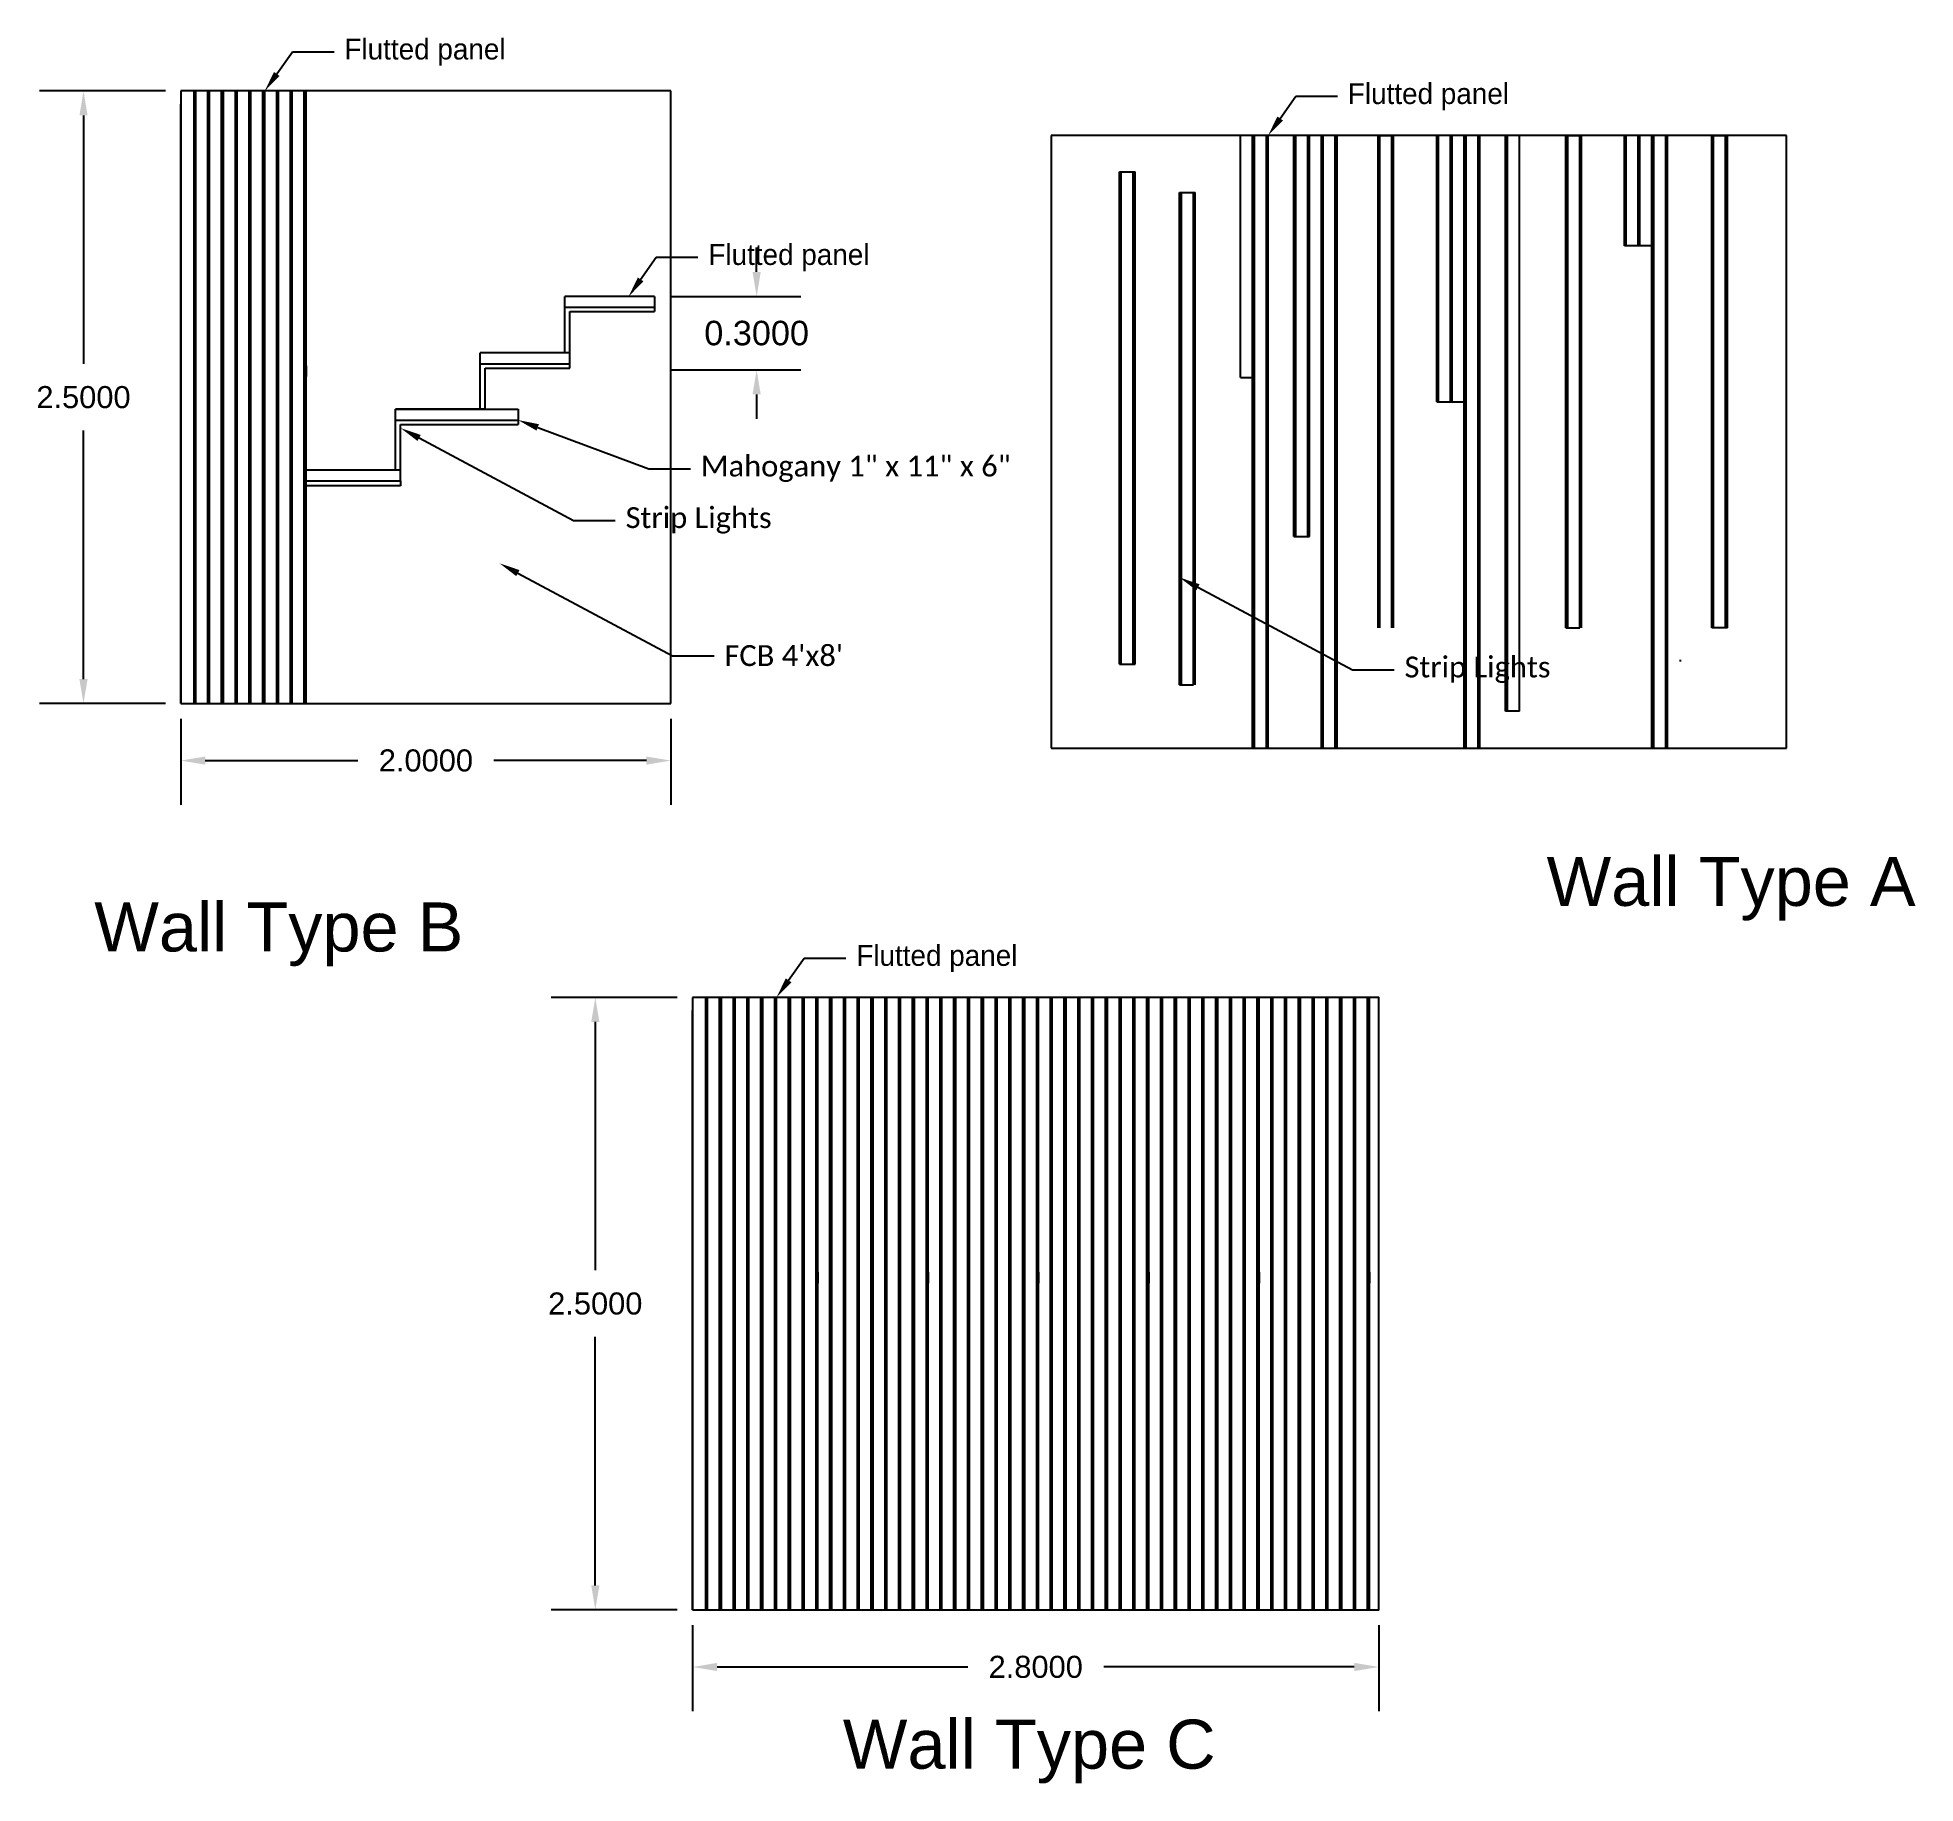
# Model space of a CAD drawing. Header units: inches. Extents: x -11 to 213, y -78 to 40.
# Drawn here: x 107.39 to 115.05, y 14.22 to 21.35 of the extents above; entities that cross this region are included whole.
import ezdxf
from ezdxf import colors
from ezdxf.entities.mleader import LeaderData, LeaderLine
from ezdxf.math import Vec2, Vec3

# ---------------------------------------------------------------- set-up
doc = ezdxf.new("R2010")
doc.units = ezdxf.units.IN
doc.header["$MEASUREMENT"] = 0
doc.layers.add('Edges', color=7, linetype='Continuous')
doc.styles.get("Standard").update_dxf_attribs({"font": 'arial.ttf'})
doc.styles.add('TITLE-T2', font='calibri.ttf')
doc.dimstyles.get("Standard").update_dxf_attribs({"dimtxt": 0.18, "dimasz": 0.1, "dimexe": 0.18, "dimexo": 0.0625, "dimgap": 0.09, "dimtad": 0, "dimtih": 1, "dimtoh": 1, "dimdec": 4, "dimzin": 0, "dimdsep": 46, "dimtxsty": 'Standard', "dimcen": 0.09, "dimadec": 0, "dimazin": 0, "dimtfac": 1, "dimtdec": 4, "dimtofl": 0, "dimtmove": 0, "dimatfit": 3, "dimfxl": 1, "dimtolj": 1, "dimtzin": 0, "dimarcsym": 0})

msp = doc.modelspace()

# ---------------------------------------------------------------- texts
at = {"char_height": 0.2, "width": 4.0458323, "attachment_point": 1}
for s, insert in [('Wall Type A', (113.54636, 18.00523)), ('Wall Type B', (107.6203, 17.81914)), ('Wall Type C', (110.67474, 14.48413))]:
    msp.add_mtext(s, dxfattribs=dict(at, insert=insert))

# ---------------------------------------------------------------- blocks, each defined once
blk = doc.blocks.new('*D12')
at = {"color": 0, "lineweight": -2}
for p, q in [((107.9734, 18.5684), (107.9734, 18.2182)), ((109.9734, 18.5684), (109.9734, 18.2182)), ((108.0734, 18.3982), (108.696, 18.3982)), ((109.8734, 18.3982), (109.2508, 18.3982))]:
    blk.add_line(p, q, dxfattribs=at)
at = {"color": 0}
for points in [[(108.0734, 18.4148), (108.0734, 18.3815), (107.9734, 18.3982)], [(109.8734, 18.4148), (109.8734, 18.3815), (109.9734, 18.3982)]]:
    blk.add_solid(points, dxfattribs=at)
at = {"layer": 'Defpoints', "color": 0}
for p in [(107.9734, 18.6309), (109.9734, 18.6309), (109.9734, 18.3982)]:
    blk.add_point(p, dxfattribs=at)
at = {"color": 0, "insert": (108.9734, 18.3982), "char_height": 0.18, "attachment_point": 5}
blk.add_mtext('\\A1;{\\H0.5x;2.0000}', dxfattribs=at)
blk = doc.blocks.new('*D13')
at = {"color": 0, "lineweight": -2}
for p, q in [((107.9109, 21.1309), (107.3962, 21.1309)), ((107.5762, 21.0309), (107.5762, 20.0169)), ((107.5762, 18.7309), (107.5762, 19.745)), ((107.9109, 18.6309), (107.3962, 18.6309))]:
    blk.add_line(p, q, dxfattribs=at)
at = {"color": 0}
for points in [[(107.5596, 21.0309), (107.5929, 21.0309), (107.5762, 21.1309)], [(107.5596, 18.7309), (107.5929, 18.7309), (107.5762, 18.6309)]]:
    blk.add_solid(points, dxfattribs=at)
at = {"layer": 'Defpoints', "color": 0}
for p in [(107.9734, 21.1309), (107.5762, 18.6309), (107.9734, 18.6309)]:
    blk.add_point(p, dxfattribs=at)
at = {"color": 0, "insert": (107.5762, 19.8809), "char_height": 0.18, "attachment_point": 5}
blk.add_mtext('\\A1;{\\H0.5x;2.5000}', dxfattribs=at)
blk = doc.blocks.new('*D29')
at = {"color": 0, "lineweight": -2}
for p, q in [((110.323, 20.3923), (110.323, 20.4923)), ((109.9683, 20.2923), (110.503, 20.2923)), ((109.9683, 19.9923), (110.503, 19.9923)), ((110.323, 19.8923), (110.323, 19.7923))]:
    blk.add_line(p, q, dxfattribs=at)
at = {"color": 0}
for points in [[(110.3063, 20.3923), (110.3397, 20.3923), (110.323, 20.2923)], [(110.3063, 19.8923), (110.3397, 19.8923), (110.323, 19.9923)]]:
    blk.add_solid(points, dxfattribs=at)
at = {"layer": 'Defpoints', "color": 0}
for p in [(109.9058, 20.2923), (109.9058, 19.9923), (110.323, 19.9923)]:
    blk.add_point(p, dxfattribs=at)
at = {"color": 0, "insert": (110.323, 20.1423), "char_height": 0.18, "attachment_point": 5}
blk.add_mtext('\\A1;{\\H0.55556x;0.3000}', dxfattribs=at)
blk = doc.blocks.new('*D45')
at = {"color": 0, "lineweight": -2}
for p, q in [((110.0619, 14.8694), (110.0619, 14.5191)), ((112.8619, 14.8694), (112.8619, 14.5191)), ((110.1619, 14.6991), (111.1845, 14.6991)), ((112.7619, 14.6991), (111.7394, 14.6991))]:
    blk.add_line(p, q, dxfattribs=at)
at = {"color": 0}
for points in [[(110.1619, 14.7158), (110.1619, 14.6825), (110.0619, 14.6991)], [(112.7619, 14.7158), (112.7619, 14.6825), (112.8619, 14.6991)]]:
    blk.add_solid(points, dxfattribs=at)
at = {"layer": 'Defpoints', "color": 0}
for p in [(110.0619, 14.9319), (112.8619, 14.9319), (112.8619, 14.6991)]:
    blk.add_point(p, dxfattribs=at)
at = {"color": 0, "insert": (111.4619, 14.6991), "char_height": 0.18, "attachment_point": 5}
blk.add_mtext('\\A1;{\\H0.5x;2.8000}', dxfattribs=at)
blk = doc.blocks.new('*D46')
at = {"color": 0, "lineweight": -2}
for p, q in [((109.9994, 17.4319), (109.4847, 17.4319)), ((109.6647, 17.3319), (109.6647, 16.3179)), ((109.6647, 15.0319), (109.6647, 16.046)), ((109.9994, 14.9319), (109.4847, 14.9319))]:
    blk.add_line(p, q, dxfattribs=at)
at = {"color": 0}
for points in [[(109.6481, 17.3319), (109.6814, 17.3319), (109.6647, 17.4319)], [(109.6481, 15.0319), (109.6814, 15.0319), (109.6647, 14.9319)]]:
    blk.add_solid(points, dxfattribs=at)
at = {"layer": 'Defpoints', "color": 0}
for p in [(110.0619, 17.4319), (109.6647, 14.9319), (110.0619, 14.9319)]:
    blk.add_point(p, dxfattribs=at)
at = {"color": 0, "insert": (109.6647, 16.1819), "char_height": 0.18, "attachment_point": 5}
blk.add_mtext('\\A1;{\\H0.5x;2.5000}', dxfattribs=at)

# ---------------------------------------------------------------- dimensions: what is measured, and where the dimension line sits
for base, p1, p2, text, picture, middle in [((107.57622, 18.63092), (107.9734, 21.13092), (107.9734, 18.63092), '{\\H0.5x;<>}', '*D13', (107.57622, 19.88092)), ((110.323, 19.99235), (109.90578, 20.29235), (109.90578, 19.99235), '{\\H0.55556x;<>}', '*D29', (110.323, 20.14235)), ((109.66474, 14.93191), (110.06193, 17.43191), (110.06193, 14.93191), '{\\H0.5x;<>}', '*D46', (109.66474, 16.18191))]:
    dim = msp.add_linear_dim(base=base, p1=p1, p2=p2, angle=90, text=text, dimstyle='Standard')
    dim.commit()
    dim.dimension.update_dxf_attribs({"geometry": picture, "text_midpoint": middle})
for base, p1, p2, picture, middle in [((109.9734, 18.39815), (107.9734, 18.63092), (109.9734, 18.63092), '*D12', (108.9734, 18.39815)), ((112.86193, 14.69915), (110.06193, 14.93191), (112.86193, 14.93191), '*D45', (111.46193, 14.69915))]:
    dim = msp.add_linear_dim(base=base, p1=p1, p2=p2, text='{\\H0.5x;<>}', dimstyle='Standard')
    dim.commit()
    dim.dimension.update_dxf_attribs({"geometry": picture, "text_midpoint": middle})

# ---------------------------------------------------------------- linework, layer by layer
for p, q in [((109.9734, 21.13092), (107.9734, 21.13092)), ((107.9734, 21.13092), (107.9734, 18.63092)), ((109.9734, 18.63092), (109.9734, 21.13092)), ((111.52533, 20.94918), (111.52533, 18.44918)), ((114.52533, 20.94918), (111.52533, 20.94918)), ((112.85878, 20.94918), (112.92237, 20.94918)), ((113.62533, 20.94918), (113.68892, 20.94918)), ((114.22083, 20.94918), (114.28442, 20.94918)), ((114.52533, 18.44918), (114.52533, 20.94918)), ((111.80375, 20.80115), (111.86735, 20.80115)), ((112.0489, 20.71657), (112.11249, 20.71657)), ((113.97645, 20.49912), (113.86394, 20.49912)), ((109.90578, 20.29235), (109.54033, 20.29235)), ((109.54033, 20.24814), (109.54033, 20.29235)), ((109.54033, 20.06219), (109.54033, 20.24814)), ((109.54033, 20.24814), (109.90578, 20.24814)), ((109.56063, 20.00018), (109.56063, 20.23034)), ((109.56063, 20.23034), (109.90578, 20.23034)), ((109.90578, 20.29235), (109.90578, 20.24814)), ((109.90578, 20.24814), (109.90578, 20.23034)), ((108.48458, 20.00932), (108.48458, 19.96512)), ((109.56063, 20.06219), (109.19518, 20.06219)), ((109.19518, 20.01799), (109.19518, 20.06219)), ((109.19518, 19.83203), (109.19518, 20.01799)), ((109.19518, 20.01799), (109.56063, 20.01799)), ((109.21548, 20.00018), (109.56063, 20.00018)), ((109.21548, 19.83203), (109.21548, 20.00018)), ((108.48458, 19.94479), (108.48458, 19.96512)), ((112.29774, 19.9616), (112.354, 19.9616)), ((112.40291, 19.9616), (112.41025, 19.9616)), ((113.09802, 19.86222), (113.21786, 19.86222)), ((113.26678, 19.86222), (113.27412, 19.86222)), ((109.21548, 19.83203), (108.85003, 19.83203)), ((108.85003, 19.78783), (108.85003, 19.83203)), ((108.85003, 19.83203), (109.35003, 19.83203)), ((108.85003, 19.58407), (108.85003, 19.78783)), ((108.85003, 19.78783), (109.35003, 19.78783)), ((109.35003, 19.83203), (109.35003, 19.77003)), ((108.87032, 19.53987), (108.87032, 19.77003)), ((108.87032, 19.77003), (109.21548, 19.77003)), ((109.21548, 19.77003), (109.35003, 19.77003)), ((108.87032, 19.58407), (108.48458, 19.58407)), ((108.48458, 19.53987), (108.85003, 19.53987)), ((108.87032, 19.51954), (108.48458, 19.51954)), ((108.54995, 19.53987), (108.87032, 19.53987)), ((108.87032, 19.53987), (108.87032, 19.51954)), ((112.51542, 19.313), (112.57901, 19.313)), ((113.26678, 18.9566), (113.27412, 18.9566)), ((113.62533, 18.94015), (113.68159, 18.94015)), ((114.28442, 18.94015), (114.22083, 18.94015)), ((111.80375, 18.79212), (111.86735, 18.79212)), ((114.09629, 18.80468), (114.08895, 18.80468)), ((112.0489, 18.70754), (112.10515, 18.70754)), ((107.9734, 18.63092), (109.9734, 18.63092)), ((113.43554, 18.60014), (113.37928, 18.60014)), ((111.52533, 18.44918), (114.52533, 18.44918)), ((112.06193, 17.43191), (110.06193, 17.43191)), ((110.06193, 17.43191), (110.06193, 14.93191)), ((110.5731, 16.31031), (110.5731, 16.26611)), ((110.5731, 16.24578), (110.5731, 16.26611)), ((111.02313, 16.31031), (111.02313, 16.26611)), ((111.47316, 16.31031), (111.47316, 16.26611)), ((111.92318, 16.31031), (111.92318, 16.26611)), ((112.37321, 16.31031), (112.37321, 16.26611)), ((112.82324, 16.31031), (112.82324, 16.26611)), ((110.06193, 14.93191), (112.06193, 14.93191))]:
    msp.add_line(p, q)
msp.add_lwpolyline([(112.06193, 14.93191), (112.86193, 14.93191), (112.86193, 17.43191), (112.06193, 17.43191)])
at = {"layer": 'Edges'}
for p, q in [((107.9734, 18.63092), (107.9734, 21.07672)), ((107.9734, 18.63092), (107.9734, 21.07672)), ((108.02721, 18.63092), (108.02721, 21.13092)), ((108.03455, 18.63092), (108.03455, 21.13092)), ((108.08347, 18.63092), (108.08347, 21.13092)), ((108.0908, 18.63092), (108.0908, 21.13092)), ((108.13972, 18.63092), (108.13972, 21.13092)), ((108.14706, 18.63092), (108.14706, 21.13092)), ((108.19597, 18.63092), (108.19597, 21.13092)), ((108.20331, 18.63092), (108.20331, 21.13092)), ((108.25223, 18.63092), (108.25223, 21.13092)), ((108.25956, 18.63092), (108.25956, 21.13092)), ((108.30848, 18.63092), (108.30848, 21.13092)), ((108.31582, 18.63092), (108.31582, 21.13092)), ((108.36473, 18.63092), (108.36473, 21.13092)), ((108.37207, 18.63092), (108.37207, 21.13092)), ((108.42099, 18.63092), (108.42099, 21.13092)), ((108.42832, 18.63092), (108.42832, 21.13092)), ((108.47724, 18.63092), (108.47724, 21.13092)), ((108.48458, 18.63092), (108.48458, 21.13092)), ((112.29774, 19.9616), (112.29774, 20.94918)), ((112.34666, 18.44918), (112.34666, 20.94918)), ((112.354, 18.44918), (112.354, 20.94918)), ((112.40291, 18.44918), (112.40291, 20.94918)), ((112.41025, 18.44918), (112.41025, 20.94918)), ((112.51542, 19.313), (112.51542, 20.94918)), ((112.52276, 19.313), (112.52276, 20.94918)), ((112.57167, 19.313), (112.57167, 20.94918)), ((112.57901, 19.313), (112.57901, 20.94918)), ((112.62792, 18.44918), (112.62792, 20.94918)), ((112.63526, 18.44918), (112.63526, 20.94918)), ((112.68418, 18.44918), (112.68418, 20.94918)), ((112.69152, 18.44918), (112.69152, 20.94918)), ((112.85878, 18.94015), (112.85878, 20.94918)), ((112.86612, 18.94015), (112.86612, 20.94918)), ((112.91504, 18.94015), (112.91504, 20.94918)), ((112.92237, 18.94015), (112.92237, 20.94918)), ((113.09802, 19.86222), (113.09802, 20.94918)), ((113.10536, 19.86222), (113.10536, 20.94918)), ((113.15427, 19.86222), (113.15427, 20.94918)), ((113.16161, 19.86222), (113.16161, 20.94918)), ((113.21052, 18.44918), (113.21052, 20.94918)), ((113.21786, 18.44918), (113.21786, 20.94918)), ((113.26678, 18.44918), (113.26678, 20.94918)), ((113.27412, 18.44918), (113.27412, 20.94918)), ((113.37928, 18.60014), (113.37928, 20.94918)), ((113.38662, 18.60014), (113.38662, 20.94918)), ((113.43554, 18.60014), (113.43554, 20.94918)), ((113.62533, 18.94015), (113.62533, 20.94918)), ((113.63267, 18.94015), (113.63267, 20.94918)), ((113.68159, 18.94015), (113.68159, 20.94918)), ((113.68892, 18.94015), (113.68892, 20.94918)), ((113.86394, 20.49912), (113.86394, 20.94918)), ((113.87128, 20.49912), (113.87128, 20.94918)), ((113.92019, 20.49912), (113.92019, 20.94918)), ((113.92753, 20.49912), (113.92753, 20.94918)), ((113.97645, 18.44918), (113.97645, 20.94918)), ((113.98378, 18.44918), (113.98378, 20.94918)), ((114.0327, 18.44918), (114.0327, 20.94918)), ((114.04004, 18.44918), (114.04004, 20.94918)), ((114.22083, 18.94015), (114.22083, 20.94918)), ((114.22817, 18.94015), (114.22817, 20.94918)), ((114.27708, 18.94015), (114.27708, 20.94918)), ((114.28442, 18.94015), (114.28442, 20.94918)), ((111.80375, 18.79212), (111.80375, 20.80115)), ((111.81109, 18.79212), (111.81109, 20.80115)), ((111.86001, 18.79212), (111.86001, 20.80115)), ((111.86735, 18.79212), (111.86735, 20.80115)), ((112.0489, 18.70754), (112.0489, 20.71657)), ((112.05624, 18.70754), (112.05624, 20.71657)), ((112.10515, 18.70754), (112.10515, 20.71657)), ((112.11249, 18.70754), (112.11249, 20.71657)), ((110.11574, 14.93191), (110.11574, 17.43191)), ((110.12308, 14.93191), (110.12308, 17.43191)), ((110.17199, 14.93191), (110.17199, 17.43191)), ((110.17933, 14.93191), (110.17933, 17.43191)), ((110.22825, 14.93191), (110.22825, 17.43191)), ((110.23558, 14.93191), (110.23558, 17.43191)), ((110.2845, 14.93191), (110.2845, 17.43191)), ((110.29184, 14.93191), (110.29184, 17.43191)), ((110.34075, 14.93191), (110.34075, 17.43191)), ((110.34809, 14.93191), (110.34809, 17.43191)), ((110.39701, 14.93191), (110.39701, 17.43191)), ((110.40434, 14.93191), (110.40434, 17.43191)), ((110.45326, 14.93191), (110.45326, 17.43191)), ((110.4606, 14.93191), (110.4606, 17.43191)), ((110.50951, 14.93191), (110.50951, 17.43191)), ((110.51685, 14.93191), (110.51685, 17.43191)), ((110.56577, 14.93191), (110.56577, 17.43191)), ((110.56577, 14.93191), (110.56577, 17.43191)), ((110.5731, 14.93191), (110.5731, 17.43191)), ((110.5731, 14.93191), (110.5731, 17.43191)), ((110.62202, 14.93191), (110.62202, 17.43191)), ((110.62936, 14.93191), (110.62936, 17.43191)), ((110.67827, 14.93191), (110.67827, 17.43191)), ((110.68561, 14.93191), (110.68561, 17.43191)), ((110.73453, 14.93191), (110.73453, 17.43191)), ((110.74186, 14.93191), (110.74186, 17.43191)), ((110.79078, 14.93191), (110.79078, 17.43191)), ((110.79812, 14.93191), (110.79812, 17.43191)), ((110.84703, 14.93191), (110.84703, 17.43191)), ((110.85437, 14.93191), (110.85437, 17.43191)), ((110.90329, 14.93191), (110.90329, 17.43191)), ((110.91062, 14.93191), (110.91062, 17.43191)), ((110.95954, 14.93191), (110.95954, 17.43191)), ((110.96688, 14.93191), (110.96688, 17.43191)), ((111.01579, 14.93191), (111.01579, 17.43191)), ((111.01579, 14.93191), (111.01579, 17.43191)), ((111.02313, 14.93191), (111.02313, 17.43191)), ((111.02313, 14.93191), (111.02313, 17.43191)), ((111.07205, 14.93191), (111.07205, 17.43191)), ((111.07938, 14.93191), (111.07938, 17.43191)), ((111.1283, 14.93191), (111.1283, 17.43191)), ((111.13564, 14.93191), (111.13564, 17.43191)), ((111.18455, 14.93191), (111.18455, 17.43191)), ((111.19189, 14.93191), (111.19189, 17.43191)), ((111.24081, 14.93191), (111.24081, 17.43191)), ((111.24814, 14.93191), (111.24814, 17.43191)), ((111.29706, 14.93191), (111.29706, 17.43191)), ((111.3044, 14.93191), (111.3044, 17.43191)), ((111.35331, 14.93191), (111.35331, 17.43191)), ((111.36065, 14.93191), (111.36065, 17.43191)), ((111.40957, 14.93191), (111.40957, 17.43191)), ((111.4169, 14.93191), (111.4169, 17.43191)), ((111.46582, 14.93191), (111.46582, 17.43191)), ((111.46582, 14.93191), (111.46582, 17.43191)), ((111.47316, 14.93191), (111.47316, 17.43191)), ((111.47316, 14.93191), (111.47316, 17.43191)), ((111.52207, 14.93191), (111.52207, 17.43191)), ((111.52941, 14.93191), (111.52941, 17.43191)), ((111.57833, 14.93191), (111.57833, 17.43191)), ((111.58566, 14.93191), (111.58566, 17.43191)), ((111.63458, 14.93191), (111.63458, 17.43191)), ((111.64192, 14.93191), (111.64192, 17.43191)), ((111.69083, 14.93191), (111.69083, 17.43191)), ((111.69817, 14.93191), (111.69817, 17.43191)), ((111.74709, 14.93191), (111.74709, 17.43191)), ((111.75442, 14.93191), (111.75442, 17.43191)), ((111.80334, 14.93191), (111.80334, 17.43191)), ((111.81068, 14.93191), (111.81068, 17.43191)), ((111.85959, 14.93191), (111.85959, 17.43191)), ((111.86693, 14.93191), (111.86693, 17.43191)), ((111.91585, 14.93191), (111.91585, 17.43191)), ((111.91585, 14.93191), (111.91585, 17.43191)), ((111.92318, 14.93191), (111.92318, 17.43191)), ((111.92318, 14.93191), (111.92318, 17.43191)), ((111.9721, 14.93191), (111.9721, 17.43191)), ((111.97944, 14.93191), (111.97944, 17.43191)), ((112.02835, 14.93191), (112.02835, 17.43191)), ((112.03569, 14.93191), (112.03569, 17.43191)), ((112.08461, 14.93191), (112.08461, 17.43191)), ((112.09194, 14.93191), (112.09194, 17.43191)), ((112.14086, 14.93191), (112.14086, 17.43191)), ((112.1482, 14.93191), (112.1482, 17.43191)), ((112.19711, 14.93191), (112.19711, 17.43191)), ((112.20445, 14.93191), (112.20445, 17.43191)), ((112.25337, 14.93191), (112.25337, 17.43191)), ((112.2607, 14.93191), (112.2607, 17.43191)), ((112.30962, 14.93191), (112.30962, 17.43191)), ((112.31696, 14.93191), (112.31696, 17.43191)), ((112.36587, 14.93191), (112.36587, 17.43191)), ((112.36587, 14.93191), (112.36587, 17.43191)), ((112.37321, 14.93191), (112.37321, 17.43191)), ((112.37321, 14.93191), (112.37321, 17.43191)), ((112.42213, 14.93191), (112.42213, 17.43191)), ((112.42946, 14.93191), (112.42946, 17.43191)), ((112.47838, 14.93191), (112.47838, 17.43191)), ((112.48572, 14.93191), (112.48572, 17.43191)), ((112.53463, 14.93191), (112.53463, 17.43191)), ((112.54197, 14.93191), (112.54197, 17.43191)), ((112.59089, 14.93191), (112.59089, 17.43191)), ((112.59822, 14.93191), (112.59822, 17.43191)), ((112.64714, 14.93191), (112.64714, 17.43191)), ((112.65448, 14.93191), (112.65448, 17.43191)), ((112.70339, 14.93191), (112.70339, 17.43191)), ((112.71073, 14.93191), (112.71073, 17.43191)), ((112.75965, 14.93191), (112.75965, 17.43191)), ((112.76698, 14.93191), (112.76698, 17.43191)), ((112.8159, 14.93191), (112.8159, 17.43191)), ((112.82324, 14.93191), (112.82324, 17.43191)), ((110.06193, 14.93191), (110.06193, 17.37771)), ((110.06193, 14.93191), (110.06193, 17.37771))]:
    msp.add_line(p, q, dxfattribs=at)

msp.set_redraw_order([(e.dxf.handle, doc.entitydb.next_handle()) for e in msp.query("TEXT MTEXT ATTDEF DIMENSION ARC_DIMENSION")])  # texts and dimensions are drawn at this point

# ---------------------------------------------------------------- leaders
ml = msp.add_multileader_mtext('Standard')
ml.set_content('{\\Fcdm_nc|c0;Flutted panel}', color=256, style='TITLE-T2')
ml.set_leader_properties()
ml.build(insert=Vec2(0, 0))
ml.multileader.update_dxf_attribs({"text_top_attachment_type": 32, "text_bottom_attachment_type": 4786, "dogleg_length": 0.36, "arrow_head_size": 0.08504})
ctx = ml.context
ctx.base_point, ctx.char_height, ctx.arrow_head_size, ctx.landing_gap_size, ctx.plane_origin = Vec3(108.59864, 21.29083), 0.0850383, 0.08504, 0.04252, Vec3(108.31582, 21.13092)
notes = []
notes.append((ctx, [(0, (1, 1, 0), (108.42856, 21.29083), (1, 0), 0.17008, [(0, [(108.31582, 21.13092)], 0, [])])]))
ctx.mtext.insert, ctx.mtext.flow_direction = Vec3(108.64116, 21.3444), 5
ml = msp.add_multileader_mtext('Standard')
ml.set_content('{\\Fcdm_nc|c0;Flutted panel}', color=256, style='TITLE-T2')
ml.set_leader_properties()
ml.build(insert=Vec2(0, 0))
ml.multileader.update_dxf_attribs({"text_top_attachment_type": 32, "text_bottom_attachment_type": 4786, "dogleg_length": 0.36, "arrow_head_size": 0.08504})
ctx = ml.context
ctx.base_point, ctx.char_height, ctx.arrow_head_size, ctx.landing_gap_size, ctx.plane_origin = Vec3(112.69307, 21.10909), 0.0850383, 0.08504, 0.04252, Vec3(112.41025, 20.94918)
notes.append((ctx, [(0, (1, 1, 0), (112.52299, 21.10909), (1, 0), 0.17008, [(0, [(112.41025, 20.94918)], 0, [])])]))
ctx.mtext.insert, ctx.mtext.flow_direction = Vec3(112.73559, 21.16266), 5
ml = msp.add_multileader_mtext('Standard')
ml.set_content('{\\Fcdm_nc|c0;Flutted panel}', color=256, style='TITLE-T2')
ml.set_leader_properties()
ml.build(insert=Vec2(0, 0))
ml.multileader.update_dxf_attribs({"text_top_attachment_type": 32, "text_bottom_attachment_type": 4786, "dogleg_length": 0.36, "arrow_head_size": 0.08504})
ctx = ml.context
ctx.base_point, ctx.char_height, ctx.arrow_head_size, ctx.landing_gap_size, ctx.plane_origin = Vec3(110.08357, 20.45226), 0.0850383, 0.08504, 0.04252, Vec3(109.80075, 20.29235)
notes.append((ctx, [(0, (1, 1, 0), (109.91349, 20.45226), (1, 0), 0.17008, [(0, [(109.80075, 20.29235)], 0, [])])]))
ctx.mtext.insert, ctx.mtext.flow_direction = Vec3(110.12609, 20.50583), 5
ml = msp.add_multileader_mtext('Standard')
ml.set_content('Mahogany 1" x 11" x 6"', color=256, style='TITLE-T2')
ml.set_leader_properties()
ml.build(insert=Vec2(0, 0))
ml.multileader.update_dxf_attribs({"text_top_attachment_type": 32, "text_bottom_attachment_type": 4786, "dogleg_length": 0.17008, "arrow_head_size": 0.08504})
ctx = ml.context
ctx.base_point, ctx.char_height, ctx.arrow_head_size, ctx.landing_gap_size, ctx.plane_origin = Vec3(110.05269, 19.58824), 0.0850383, 0.08504, 0.04252, Vec3(109.53483, 20.0401)
notes.append((ctx, [(0, (1, 1, 0), (109.88262, 19.58824), (1, 0), 0.17008, [(0, [(109.35003, 19.78783)], 0, [])])]))
ctx.mtext.insert, ctx.mtext.flow_direction = Vec3(110.09521, 19.6427), 5
ml = msp.add_multileader_mtext('Standard')
ml.set_content('Strip Lights', color=256, style='TITLE-T2')
ml.set_leader_properties()
ml.build(insert=Vec2(0, 0))
ml.multileader.update_dxf_attribs({"text_top_attachment_type": 32, "text_bottom_attachment_type": 4786, "dogleg_length": 0.17008, "arrow_head_size": 0.08504})
ctx = ml.context
ctx.base_point, ctx.char_height, ctx.arrow_head_size, ctx.landing_gap_size, ctx.plane_origin = Vec3(109.74589, 19.3777), 0.0850383, 0.08504, 0.04252, Vec3(108.8706, 19.75507)
notes.append((ctx, [(0, (1, 1, 0), (109.57581, 19.3777), (1, 0), 0.17008, [(0, [(108.8706, 19.75507)], 0, [])])]))
ctx.mtext.insert, ctx.mtext.flow_direction = Vec3(109.78841, 19.43216), 5
ml = msp.add_multileader_mtext('Standard')
ml.set_content("FCB 4'x8'", color=256, style='TITLE-T2')
ml.set_leader_properties()
ml.build(insert=Vec2(0, 0))
ml.multileader.update_dxf_attribs({"text_top_attachment_type": 32, "text_bottom_attachment_type": 4786, "dogleg_length": 0.17008, "arrow_head_size": 0.08504})
ctx = ml.context
ctx.base_point, ctx.char_height, ctx.arrow_head_size, ctx.landing_gap_size, ctx.plane_origin = Vec3(110.14913, 18.82603), 0.085038, 0.08504, 0.04252, Vec3(109.27384, 19.2034)
notes.append((ctx, [(0, (1, 1, 0), (109.97906, 18.82603), (1, 0), 0.17008, [(0, [(109.27384, 19.2034)], 0, [])])]))
ctx.mtext.insert, ctx.mtext.flow_direction = Vec3(110.19165, 18.86917), 5
ml = msp.add_multileader_mtext('Standard')
ml.set_content('Strip Lights', color=256, style='TITLE-T2')
ml.set_leader_properties()
ml.build(insert=Vec2(0, 0))
ml.multileader.update_dxf_attribs({"text_top_attachment_type": 32, "text_bottom_attachment_type": 4786, "dogleg_length": 0.17008, "arrow_head_size": 0.08504})
ctx = ml.context
ctx.base_point, ctx.char_height, ctx.arrow_head_size, ctx.landing_gap_size, ctx.plane_origin = Vec3(112.92419, 18.76808), 0.0850383, 0.08504, 0.04252, Vec3(112.0489, 19.14545)
notes.append((ctx, [(0, (1, 1, 0), (112.75412, 18.76808), (1, 0), 0.17008, [(0, [(112.0489, 19.14545)], 0, [])])]))
ctx.mtext.insert, ctx.mtext.flow_direction = Vec3(112.96671, 18.82253), 5
ml = msp.add_multileader_mtext('Standard')
ml.set_content('{\\Fcdm_nc|c0;Flutted panel}', color=256, style='TITLE-T2')
ml.set_leader_properties()
ml.build(insert=Vec2(0, 0))
ml.multileader.update_dxf_attribs({"text_top_attachment_type": 32, "text_bottom_attachment_type": 4786, "dogleg_length": 0.36, "arrow_head_size": 0.08504})
ctx = ml.context
ctx.base_point, ctx.char_height, ctx.arrow_head_size, ctx.landing_gap_size, ctx.plane_origin = Vec3(110.68717, 17.59182), 0.0850383, 0.08504, 0.04252, Vec3(110.40434, 17.43191)
notes.append((ctx, [(0, (1, 1, 0), (110.51709, 17.59182), (1, 0), 0.17008, [(0, [(110.40434, 17.43191)], 0, [])])]))
ctx.mtext.insert, ctx.mtext.flow_direction = Vec3(110.72968, 17.64539), 5
for ctx, leaders in notes:
    for number, flags, end, landing, length, lines in leaders:
        leader = LeaderData()
        leader.index, (leader.has_last_leader_line, leader.has_dogleg_vector, leader.attachment_direction) = number, flags
        leader.last_leader_point, leader.dogleg_vector, leader.dogleg_length = Vec3(end), Vec3(landing), length
        for number, points, colour, breaks in lines:
            line = LeaderLine()
            line.index, line.vertices, line.color, line.breaks = number, Vec3.list(points), colors.encode_raw_color(colour), breaks
            leader.lines.append(line)
        ctx.leaders.append(leader)

doc.saveas('drawing.dxf')
